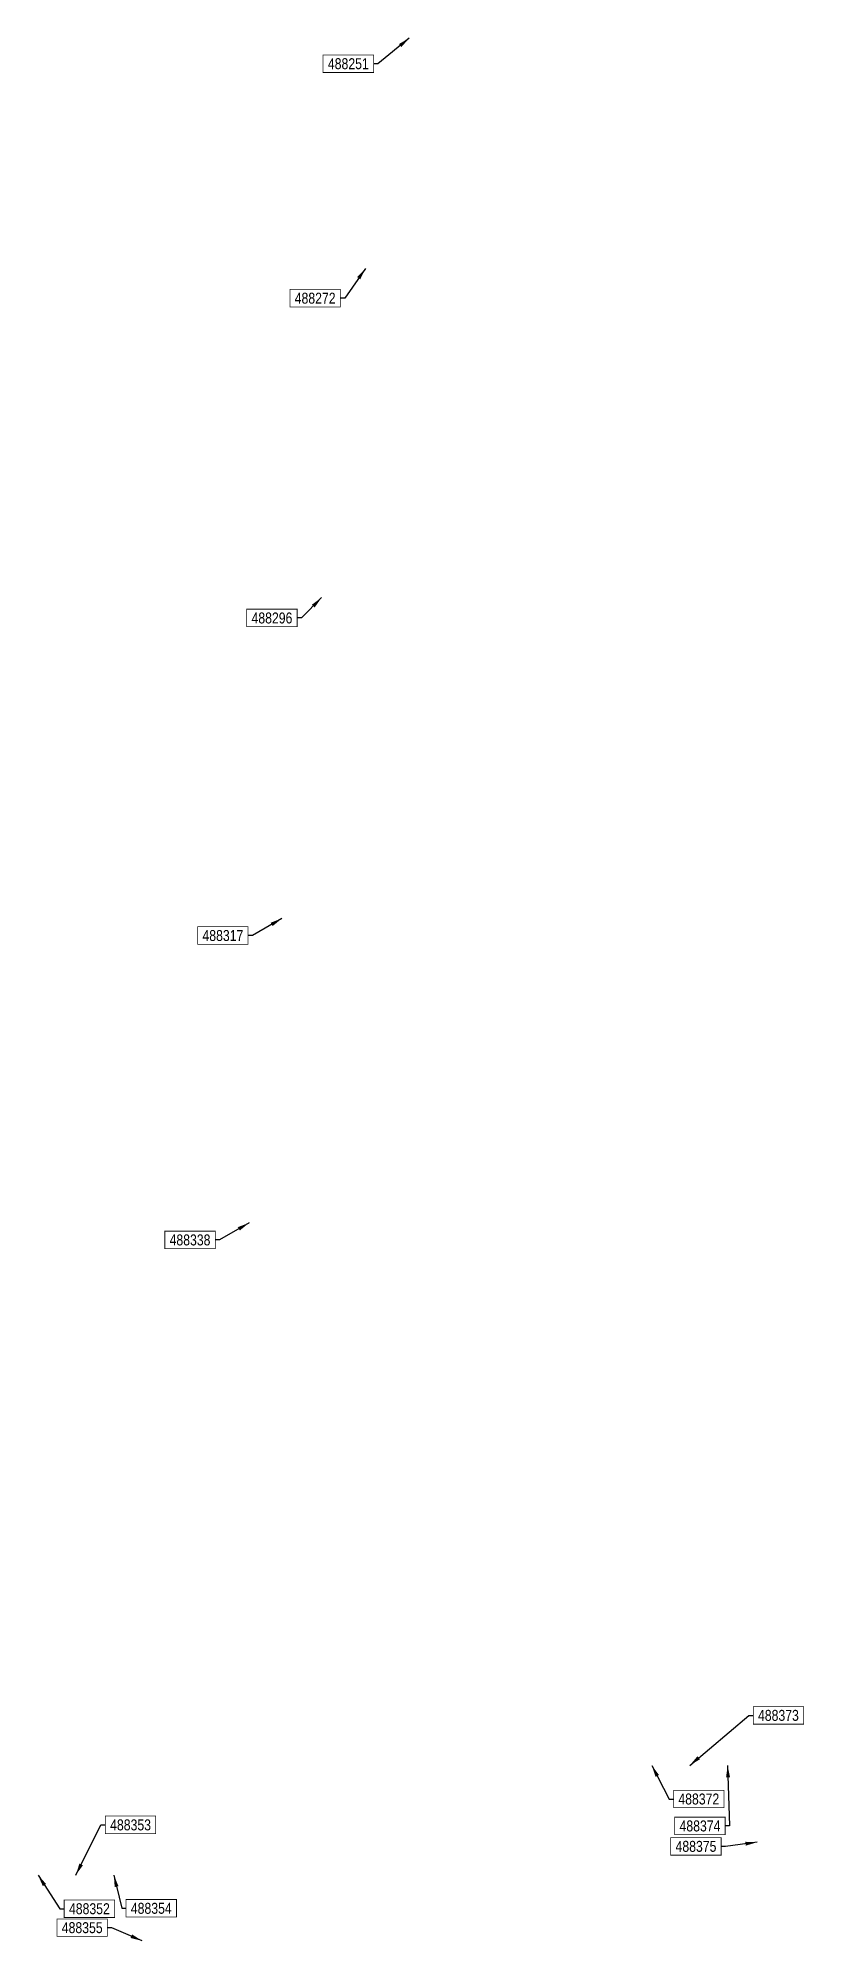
# Model space of a CAD drawing. Header units: millimetres. Extents: x -287 to 5653, y -5 to 599.
# Drawn here: x -287.3 to -112.6, y 36.8 to 470.4 of the extents above; entities that cross this region are included whole.
import ezdxf
from ezdxf.enums import TextEntityAlignment as Align

# ---------------------------------------------------------------- set-up
doc = ezdxf.new("R2010")
doc.units = ezdxf.units.MM
doc.header["$LTSCALE"] = 6
doc.layers.add('DIM_TAG', color=5, linetype='CONTINUOUS')
doc.layers.add('TEXT_TAG', color=10, linetype='CONTINUOUS')
doc.styles.get("Standard").update_dxf_attribs({"font": 'txt.shx', "width": 0.8})
doc.styles.add('TAG', font='arial.ttf', dxfattribs={"width": 0.8})
doc.dimstyles.get("Standard").update_dxf_attribs({"dimscale": 15, "dimtxt": 0.18, "dimasz": 0.18, "dimexe": 0.18, "dimexo": 0.0625, "dimgap": 0.09, "dimtad": 0, "dimtih": 1, "dimtoh": 1, "dimdec": 4, "dimzin": 0, "dimdsep": 46, "dimtxsty": 'Standard', "dimcen": 0.09, "dimadec": 0, "dimazin": 0, "dimtfac": 1, "dimtdec": 4, "dimtofl": 0, "dimtmove": 0, "dimatfit": 3, "dimfxl": 1, "dimtolj": 1, "dimtzin": 0, "dimarcsym": 0})

msp = doc.modelspace()

# ---------------------------------------------------------------- texts
at = {"layer": 'TEXT_TAG', "style": 'TAG', "width": 0.8}
for s, p in [('488251', (-216.49, 464.59)), ('488272', (-224.06, 411.15)), ('488296', (-233.91, 338.28)), ('488317', (-245.1, 265.92)), ('488338', (-252.6, 196.55)), ('488373', (-118.39, 88.21)), ('488372', (-136.55, 69.15)), ('488353', (-266.16, 63.25)), ('488374', (-136.28, 63.01)), ('488375', (-137.19, 58.36)), ('488352', (-275.55, 44.15)), ('488354', (-261.44, 44.24)), ('488355', (-277.19, 39.83))]:
    msp.add_text(s, height=2.5, dxfattribs=at).set_placement(p, align=Align.MIDDLE_CENTER)

# ---------------------------------------------------------------- linework, layer by layer
at = {"layer": 'DIM_TAG', "const_width": 0.17}
for points in [[(-222.24, 462.59), (-222.24, 466.59), (-210.74, 466.59), (-210.74, 462.59)], [(-229.81, 409.15), (-229.81, 413.15), (-218.31, 413.15), (-218.31, 409.15)], [(-239.66, 336.28), (-239.66, 340.28), (-228.16, 340.28), (-228.16, 336.28)], [(-250.85, 263.92), (-250.85, 267.92), (-239.35, 267.92), (-239.35, 263.92)], [(-258.35, 194.55), (-258.35, 198.55), (-246.85, 198.55), (-246.85, 194.55)], [(-124.14, 86.21), (-124.14, 90.21), (-112.64, 90.21), (-112.64, 86.21)], [(-142.3, 67.15), (-142.3, 71.15), (-130.8, 71.15), (-130.8, 67.15)], [(-271.91, 61.25), (-271.91, 65.25), (-260.41, 65.25), (-260.41, 61.25)], [(-142.03, 61.01), (-142.03, 65.01), (-130.53, 65.01), (-130.53, 61.01)], [(-142.94, 56.36), (-142.94, 60.36), (-131.44, 60.36), (-131.44, 56.36)], [(-281.3, 42.15), (-281.3, 46.15), (-269.8, 46.15), (-269.8, 42.15)], [(-267.19, 42.24), (-267.19, 46.24), (-255.69, 46.24), (-255.69, 42.24)], [(-282.94, 37.83), (-282.94, 41.83), (-271.44, 41.83), (-271.44, 37.83)]]:
    msp.add_lwpolyline(points, close=True, dxfattribs=at)

msp.set_redraw_order([(e.dxf.handle, doc.entitydb.next_handle()) for e in msp.query("TEXT MTEXT ATTDEF DIMENSION ARC_DIMENSION")])  # texts and dimensions are drawn at this point

# ---------------------------------------------------------------- leaders
at = {"layer": 'DIM_TAG'}
for points in [[(-202.58, 470.43), (-209.74, 464.59), (-210.74, 464.59)], [(-212.58, 417.93), (-217.31, 411.15), (-218.31, 411.15)], [(-222.58, 342.93), (-227.16, 338.28), (-228.16, 338.28)], [(-231.64, 269.81), (-238.35, 265.92), (-239.35, 265.92)], [(-239.14, 200.43), (-245.85, 196.55), (-246.85, 196.55)], [(-138.62, 76.81), (-125.14, 88.21), (-124.14, 88.21)], [(-147.27, 76.81), (-143.3, 69.15), (-142.3, 69.15)], [(-129.97, 76.81), (-129.53, 63.01), (-130.53, 63.01)], [(-278.65, 51.82), (-272.91, 63.25), (-271.91, 63.25)], [(-123.22, 59.31), (-130.44, 58.36), (-131.44, 58.36)], [(-287.27, 51.81), (-282.3, 44.15), (-281.3, 44.15)], [(-269.97, 51.81), (-268.19, 44.24), (-267.19, 44.24)], [(-263.52, 36.81), (-270.44, 39.83), (-271.44, 39.83)]]:
    msp.add_leader(points, dimstyle='Standard', dxfattribs=at)

doc.saveas('drawing.dxf')
